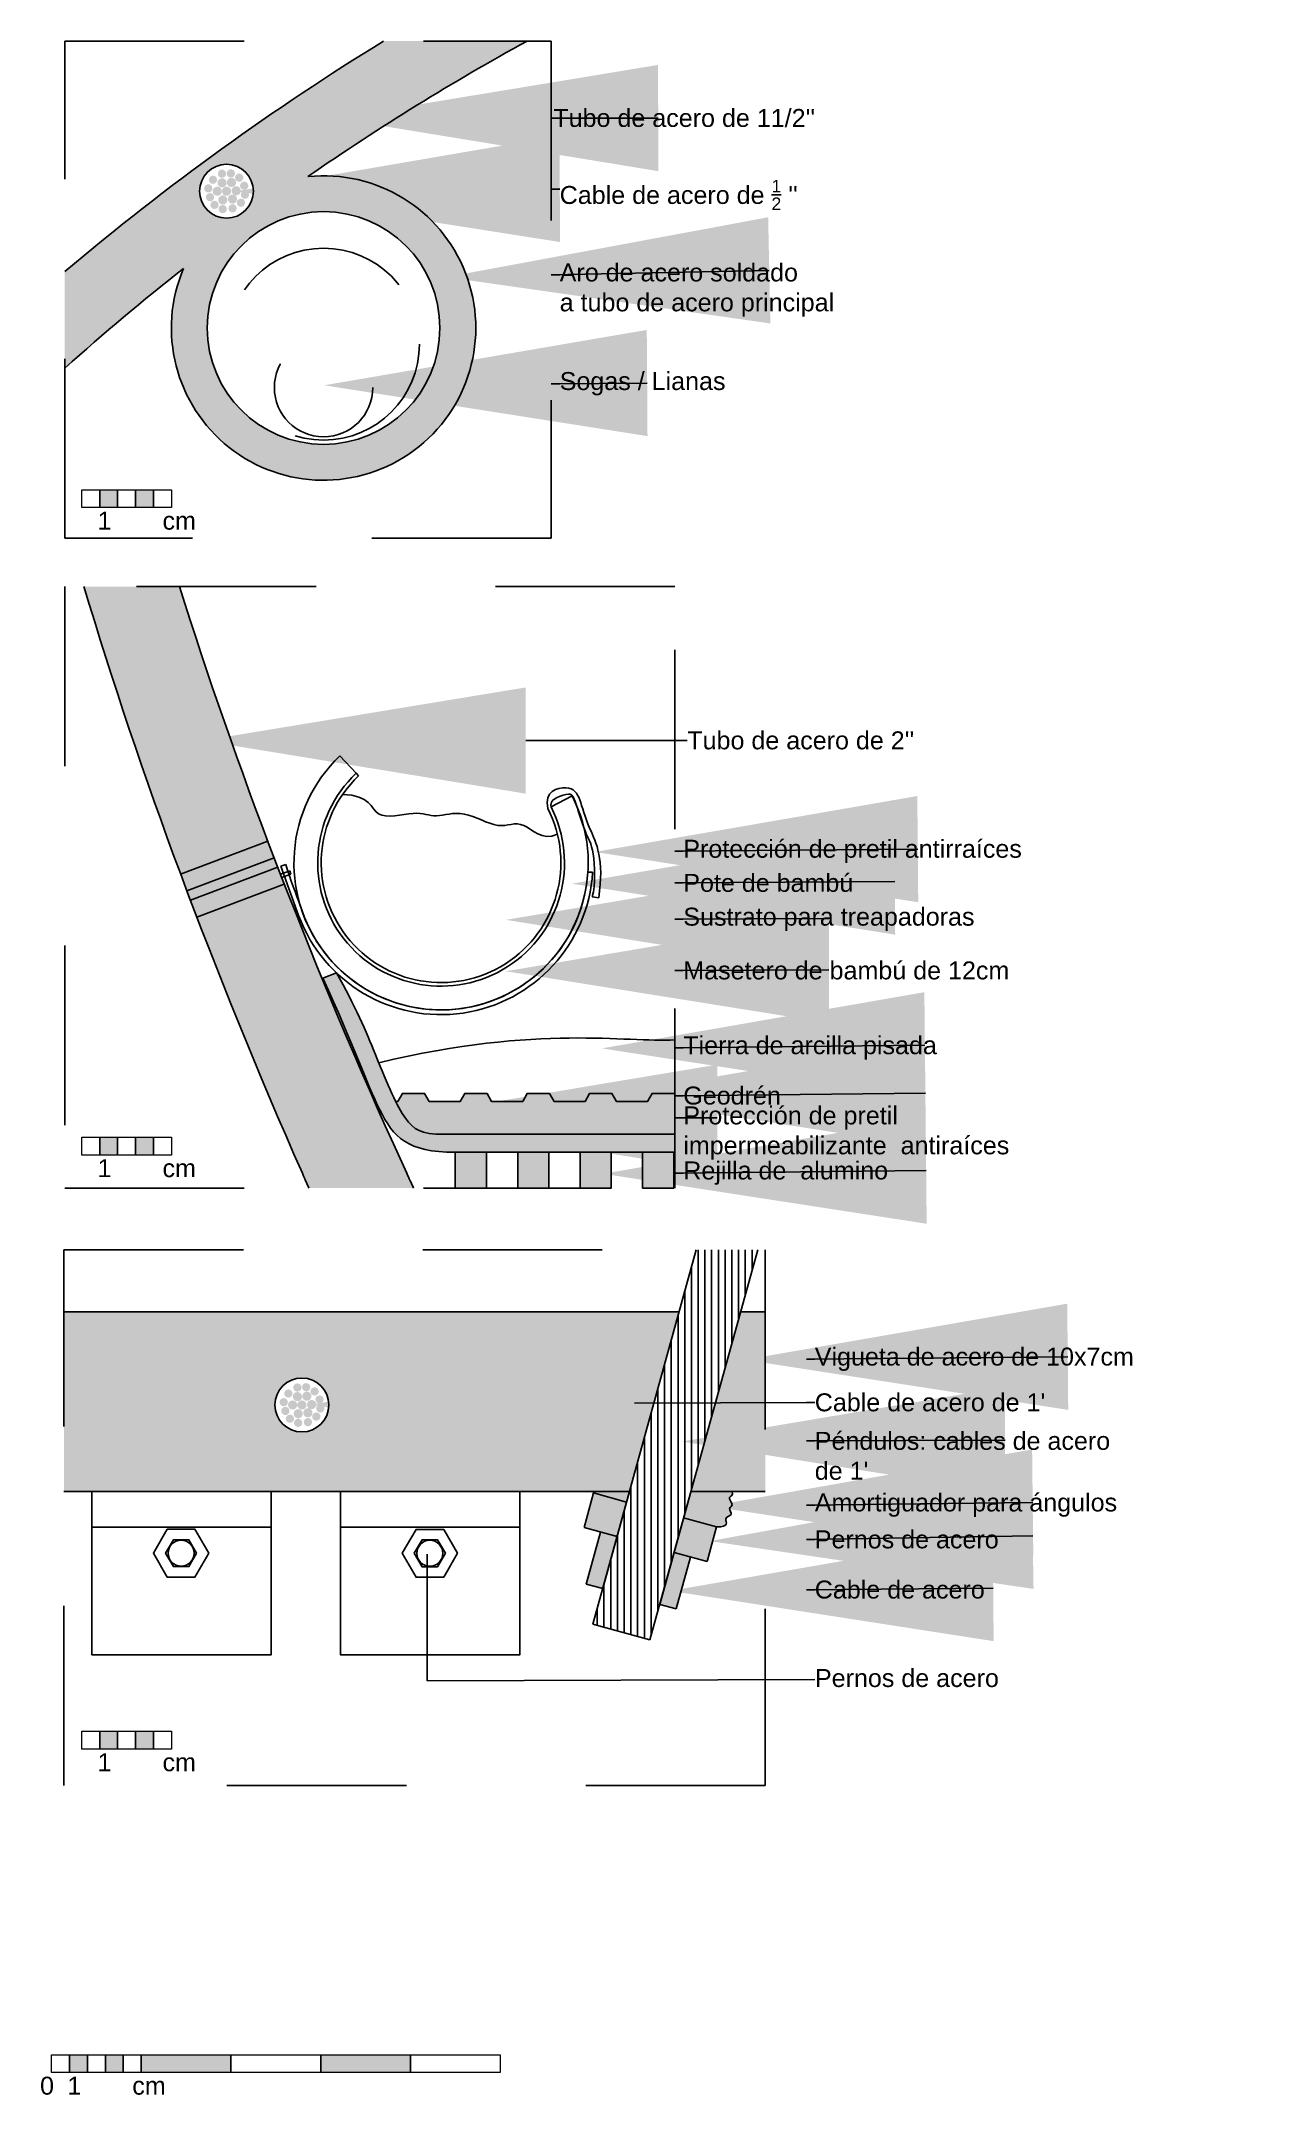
# Model space of a CAD drawing. Header units: metres. Extents: x 10 to 239, y 2 to 253.
# Drawn here: x 179.123 to 179.802, y 174.734 to 175.878 of the extents above; entities that cross this region are included whole.
import ezdxf
from ezdxf import colors
from ezdxf.entities.mleader import LeaderData, LeaderLine
from ezdxf.math import Vec2, Vec3

# ---------------------------------------------------------------- set-up
doc = ezdxf.new("R2010")
doc.units = ezdxf.units.M
doc.header["$MEASUREMENT"] = 0
doc.linetypes.add('ACAD_ISO02W100', pattern=[15, 12, -3])
doc.linetypes.add('ACAD_ISO03W100', pattern=[30, 12, -18])
for name, color, linetype in [('-nombres', 253, 'Continuous'), ('1', 7, 'Continuous'), ('1CERCA', 252, 'Continuous'), ('1gris', 254, 'Continuous'), ('1punt detalle', 7, 'Continuous')]:
    doc.layers.add(name, color=color, linetype=linetype)
doc.styles.get("Standard").update_dxf_attribs({"font": 'arial.ttf'})

msp = doc.modelspace()

# ---------------------------------------------------------------- texts
at = {"layer": '-nombres', "insert": (179.55471, 174.97116), "char_height": 0.01, "attachment_point": 1}
msp.add_mtext_dynamic_manual_height_columns('Pernos de acero', width=15.6003209, gutter_width=163.49003, heights=[0], dxfattribs=at)
at = {"layer": '1', "char_height": 0.01, "attachment_point": 1}
for s, insert in [('0', (179.12289, 174.74405)), ('1', (179.13807, 174.74405)), ('cm', (179.17427, 174.74405))]:
    msp.add_mtext_dynamic_manual_height_columns(s, width=15.6003209, gutter_width=163.49003, heights=[0], dxfattribs=dict(at, insert=insert))
at = {"layer": '1CERCA', "color": 251, "true_color": 0x636466, "char_height": 0.01, "attachment_point": 1}
for s, insert in [('1', (179.15491, 175.61593)), ('cm', (179.19111, 175.61593)), ('1', (179.15491, 175.25522)), ('cm', (179.19111, 175.25522)), ('1', (179.15491, 174.92425)), ('cm', (179.19111, 174.92425))]:
    msp.add_mtext_dynamic_manual_height_columns(s, width=15.6003209, gutter_width=163.49003, heights=[0], dxfattribs=dict(at, insert=insert))

# ---------------------------------------------------------------- hatches: boundary and pattern name
at = {"layer": '1', "true_color": 0xc7c8ca}
h = msp.add_hatch(color=9, dxfattribs=at)
h.dxf.hatch_style = 1
edge = h.paths.add_edge_path()
edge.add_spline(control_points=[(179.27218, 175.80266), (179.31229, 175.83041), (179.35314, 175.85557), (179.39425, 175.87814)], knot_values=[1.2610795, 1.2610795, 1.2610795, 1.2610795, 1.3196369, 1.3196369, 1.3196369, 1.3196369], degree=3, periodic=0)
edge.add_line((179.39425, 175.87814), (179.3143, 175.87814))
edge.add_spline(control_points=[(179.3143, 175.87814), (179.25357, 175.84089), (179.19387, 175.79807), (179.13664, 175.74968)], knot_values=[0.6264764, 0.6264764, 0.6264764, 0.6264764, 0.7110456, 0.7110456, 0.7110456, 0.7110456], degree=3, periodic=0)
edge.add_line((179.13664, 175.74968), (179.13664, 175.69597))
edge.add_spline(control_points=[(179.13664, 175.69597), (179.15831, 175.71532), (179.1804, 175.73381), (179.20281, 175.75145)], knot_values=[1.3537932, 1.3537932, 1.3537932, 1.3537932, 1.3873554, 1.3873554, 1.3873554, 1.3873554], degree=3, periodic=0)
edge.add_arc((179.28088, 175.71829), 0.08482, 156.984, 455.89057)
h.paths.add_polyline_path([(179.24179, 175.7945, -1), (179.21179, 175.7945, -1)], flags=16)
h.paths.add_polyline_path([(179.23616, 175.80205, -0.9586359), (179.23174, 175.80074, -0.1400336), (179.23213, 175.79939, -0.2841167), (179.23093, 175.79697, -0.5740248), (179.23475, 175.79474, -0.5027716), (179.23145, 175.79229, -0.2626018), (179.23268, 175.7901, -0.1113263), (179.23272, 175.78897, -0.8139005), (179.23714, 175.78805, -1), (179.23253, 175.78805, -0.1126634), (179.23247, 175.78908, -0.3197218), (179.23013, 175.78724, -0.415474), (179.23245, 175.78494, -1), (179.22784, 175.78494, -0.4528981), (179.23013, 175.78753, -0.4252456), (179.22726, 175.78986, -0.4743042), (179.22469, 175.78684, -0.4117613), (179.22697, 175.78453, -1), (179.22236, 175.78453, -0.4497743), (179.22469, 175.78708, -0.4117613), (179.22215, 175.78964, -0.5710772), (179.22578, 175.79215, -0.3027806), (179.22418, 175.7945, -1), (179.21906, 175.79449, -0.6439332), (179.22303, 175.79694, -0.2683581), (179.22174, 175.79916, -0.4374686), (179.22428, 175.80194, -0.4166317), (179.22196, 175.80424, -1.0671248), (179.22688, 175.80432, -1.0157387), (179.23149, 175.8044, -0.4109168), (179.22937, 175.80194, -0.2917389), (179.23189, 175.80083, -0.1400336), (179.23155, 175.80205, -1)], flags=0)
h.paths.add_polyline_path([(179.23893, 175.79755, -1), (179.23432, 175.79755, -1)], flags=0)
h.paths.add_polyline_path([(179.23937, 175.79256, -1), (179.23476, 175.79256, -1)], flags=0)
h.paths.add_polyline_path([(179.22155, 175.80088, -1), (179.21694, 175.80088, -1)], flags=0)
h.paths.add_polyline_path([(179.21895, 175.79607, -1), (179.21434, 175.79607, -1)], flags=0)
h.paths.add_polyline_path([(179.3457, 175.71829, -1), (179.21606, 175.71829, -1)], flags=16)
h.paths.add_polyline_path([(179.2199, 175.79117, -1), (179.21528, 175.79117, -1)], flags=0)
h.paths.add_polyline_path([(179.2224, 175.78686, -1), (179.21778, 175.78686, -1)], flags=0)
h.paths.add_polyline_path([(179.33432, 175.70929, -1), (179.22745, 175.70929, -1)], flags=0)
h.paths.add_polyline_path([(179.30833, 175.68513, -1), (179.25344, 175.68513, -1)], flags=0)
h = msp.add_hatch(color=9, dxfattribs=at)
h.dxf.hatch_style = 1
h.paths.add_polyline_path([(179.22196, 175.80424, 1), (179.22657, 175.80424, 1)])
h.paths.add_polyline_path([(179.21694, 175.80088, 1), (179.22155, 175.80088, 1)])
h.paths.add_polyline_path([(179.21434, 175.79607, 1), (179.21895, 175.79607, 1)])
h.paths.add_polyline_path([(179.2199, 175.79117, 1), (179.21528, 175.79117, 1)])
h.paths.add_polyline_path([(179.21906, 175.79449, 1), (179.22418, 175.79449, 1)])
h.paths.add_polyline_path([(179.21778, 175.78686, 1), (179.2224, 175.78686, 1)])
h.paths.add_polyline_path([(179.22697, 175.78453, 1), (179.22236, 175.78453, 1)])
h.paths.add_polyline_path([(179.22215, 175.78964, 1), (179.22727, 175.78964, 1)])
h.paths.add_polyline_path([(179.22784, 175.78494, 1), (179.23245, 175.78494, 1)])
h.paths.add_polyline_path([(179.23145, 175.79229, -0.0628146), (179.23086, 175.79255, 0.5027716), (179.22756, 175.7901, 1), (179.23268, 175.7901, 0.2626018)])
h.paths.add_polyline_path([(179.22423, 175.7945, 1), (179.22935, 175.7945, 1)])
h.paths.add_polyline_path([(179.22174, 175.79916, 1), (179.22687, 175.79916, 1)])
h.paths.add_polyline_path([(179.23213, 175.79939, 1), (179.227, 175.79939, 1)])
h.paths.add_polyline_path([(179.23149, 175.8044, 1), (179.22688, 175.8044, 1)])
h.paths.add_polyline_path([(179.23155, 175.80205, 1), (179.23616, 175.80205, 1)])
h.paths.add_polyline_path([(179.22962, 175.79474, 0.2626018), (179.23086, 175.79255, -0.0628146), (179.23145, 175.79229, 0.5027716), (179.23475, 175.79474, 1)])
h.paths.add_polyline_path([(179.23432, 175.79755, 1), (179.23893, 175.79755, 1)])
h.paths.add_polyline_path([(179.23476, 175.79256, 1), (179.23937, 175.79256, 1)])
h.paths.add_polyline_path([(179.23253, 175.78805, 1), (179.23714, 175.78805, 1)])
h = msp.add_hatch(color=9, dxfattribs=at)
h.dxf.hatch_style = 1
edge = h.paths.add_edge_path()
edge.add_spline(control_points=[(179.31978, 175.26381), (179.27136, 175.3713), (179.2319, 175.47475), (179.20057, 175.57421)], knot_values=[1.9301346, 1.9301346, 1.9301346, 1.9301346, 2, 2, 2, 2], degree=3, periodic=0)
edge.add_line((179.20057, 175.57421), (179.14733, 175.57421))
edge.add_spline(control_points=[(179.14733, 175.57421), (179.17884, 175.46944), (179.21911, 175.3605), (179.26904, 175.24737)], knot_values=[0, 0, 0, 0, 0.0726196, 0.0726196, 0.0726196, 0.0726196], degree=3, periodic=0)
edge.add_spline(control_points=[(179.26904, 175.24737), (179.27026, 175.24461), (179.27148, 175.24184), (179.27271, 175.23908)], knot_values=[-0.0017735, -0.0017735, -0.0017735, -0.0017735, 0, 0, 0, 0], degree=3, periodic=0)
edge.add_line((179.27271, 175.23908), (179.33105, 175.23908))
edge.add_spline(control_points=[(179.33105, 175.23908), (179.32977, 175.24184), (179.3285, 175.24461), (179.32724, 175.24737)], knot_values=[2.0035547, 2.0035547, 2.0035547, 2.0035547, 2.0053435, 2.0053435, 2.0053435, 2.0053435], degree=3, periodic=0)
edge.add_spline(control_points=[(179.32724, 175.24737), (179.32473, 175.25286), (179.32224, 175.25834), (179.31978, 175.26381)], knot_values=[2, 2, 2, 2, 2.0035547, 2.0035547, 2.0035547, 2.0035547], degree=3, periodic=0)
at = {"layer": '1', "lineweight": 0, "ltscale": 0.002}
h = msp.add_hatch(color=8, dxfattribs=at)
h.dxf.hatch_style = 1
edge = h.paths.add_edge_path()
edge.add_spline(control_points=[(179.31163, 175.30899), (179.31099, 175.31055), (179.31032, 175.31217), (179.30473, 175.3258), (179.29853, 175.34076), (179.28801, 175.35907)], knot_values=[1.4045631, 1.4045631, 1.4045631, 1.4045631, 1.47418, 1.47418, 1.9729568, 1.9729568, 1.9729568, 1.9729568], degree=3, periodic=0)
edge.add_line((179.28801, 175.35907), (179.28051, 175.35602))
edge.add_spline(control_points=[(179.28051, 175.35602), (179.29754, 175.31902), (179.31223, 175.27561), (179.32751, 175.25908), (179.35425, 175.25908)], knot_values=[0, 0, 0, 0, 0.976627, 1.976627, 1.976627, 1.976627, 1.976627], degree=3, periodic=0)
edge.add_line((179.35425, 175.25908), (179.37164, 175.25908))
edge.add_line((179.37164, 175.25908), (179.47666, 175.25908))
edge.add_line((179.47666, 175.25908), (179.47666, 175.26918))
edge.add_line((179.47666, 175.26918), (179.34778, 175.26908))
edge.add_spline(control_points=[(179.34778, 175.26908), (179.33487, 175.26908), (179.33132, 175.27151), (179.3247, 175.28047), (179.32293, 175.28355), (179.32105, 175.28737)], knot_values=[0, 0, 0, 0, 0.73709, 0.73709, 1.0082366, 1.0082366, 1.0082366, 1.0082366], degree=3, periodic=0)
edge.add_spline(control_points=[(179.32105, 175.28737), (179.31829, 175.29296), (179.31529, 175.3001), (179.31163, 175.30899)], knot_values=[1.0082366, 1.0082366, 1.0082366, 1.0082366, 1.4045631, 1.4045631, 1.4045631, 1.4045631], degree=3, periodic=0)
at = {"layer": '1', "lineweight": 0, "ltscale": 0.002, "true_color": 0x636466}
h = msp.add_hatch(color=251, dxfattribs=at)
h.dxf.hatch_style = 1
edge = h.paths.add_edge_path()
edge.add_line((179.47666, 175.29128), (179.47635, 175.29182))
edge.add_line((179.47635, 175.29182), (179.46396, 175.29182))
edge.add_line((179.46396, 175.29182), (179.46141, 175.28737))
edge.add_line((179.46141, 175.28737), (179.4441, 175.28737))
edge.add_line((179.4441, 175.28737), (179.44155, 175.29182))
edge.add_line((179.44155, 175.29182), (179.42916, 175.29182))
edge.add_line((179.42916, 175.29182), (179.42662, 175.28737))
edge.add_line((179.42662, 175.28737), (179.4093, 175.28737))
edge.add_line((179.4093, 175.28737), (179.40676, 175.29182))
edge.add_line((179.40676, 175.29182), (179.39437, 175.29182))
edge.add_line((179.39437, 175.29182), (179.39183, 175.28737))
edge.add_line((179.39183, 175.28737), (179.37451, 175.28737))
edge.add_line((179.37451, 175.28737), (179.37197, 175.29182))
edge.add_line((179.37197, 175.29182), (179.35957, 175.29182))
edge.add_line((179.35957, 175.29182), (179.35703, 175.28737))
edge.add_line((179.35703, 175.28737), (179.33971, 175.28737))
edge.add_line((179.33971, 175.28737), (179.33717, 175.29182))
edge.add_line((179.33717, 175.29182), (179.32478, 175.29182))
edge.add_line((179.32478, 175.29182), (179.32224, 175.28737))
edge.add_line((179.32224, 175.28737), (179.32105, 175.28737))
edge.add_spline(control_points=[(179.32105, 175.28737), (179.32293, 175.28355), (179.3247, 175.28047), (179.33132, 175.27151), (179.33487, 175.26908), (179.34778, 175.26908)], knot_values=[0, 0, 0, 0, 0.2711467, 0.2711467, 1.0082366, 1.0082366, 1.0082366, 1.0082366], degree=3, periodic=0)
edge.add_line((179.34778, 175.26908), (179.47666, 175.26918))
edge.add_line((179.47666, 175.26918), (179.47666, 175.29128))
at = {"layer": '1', "true_color": 0xc7c8ca}
h = msp.add_hatch(color=9, dxfattribs=at)
h.dxf.hatch_style = 1
h.paths.add_polyline_path([(179.37164, 175.25908), (179.35425, 175.25908), (179.35425, 175.23908), (179.37164, 175.23908)])
h.paths.add_polyline_path([(179.40644, 175.25908), (179.38904, 175.25908), (179.38904, 175.23908), (179.40644, 175.23908)])
h.paths.add_polyline_path([(179.44123, 175.25908), (179.42383, 175.25908), (179.42383, 175.23908), (179.44123, 175.23908)])
h.paths.add_polyline_path([(179.47602, 175.25908), (179.45863, 175.25908), (179.45863, 175.23908), (179.47602, 175.23908)])
at = {"layer": '1'}
h = msp.add_hatch(dxfattribs=at)
h.set_pattern_fill('ANSI31', color=256, scale=0.03, angle=45)
h.set_pattern_definition([(90, (-44206.117857, -8912.9923257), (-0.00375, 0), [])])
h.paths.add_polyline_path([(179.43094, 174.99617), (179.46275, 174.98738), (179.52279, 175.20469), (179.48855, 175.20469)])
at = {"layer": '1', "true_color": 0xc7c8ca}
h = msp.add_hatch(color=9, dxfattribs=at)
h.dxf.hatch_style = 1
h.paths.add_polyline_path([(179.13621, 175.17013), (179.13621, 175.07013), (179.45137, 175.07013), (179.479, 175.17013)])
h.paths.add_polyline_path([(179.2838, 175.11828, -1), (179.2538, 175.11828, -1)], flags=16)
h.paths.add_polyline_path([(179.27677, 175.11634, -1), (179.28138, 175.11634, -1)], flags=0)
h.paths.add_polyline_path([(179.27633, 175.12133, -1), (179.28094, 175.12133, -1)], flags=0)
h.paths.add_polyline_path([(179.27454, 175.11183, -1), (179.27915, 175.11183, -1)], flags=0)
h.paths.add_polyline_path([(179.27375, 175.12452, -0.1400336), (179.27414, 175.12317, -0.2841167), (179.27293, 175.12076, -0.5740248), (179.27676, 175.11852, -0.5027716), (179.27345, 175.11607, -0.2626018), (179.27469, 175.11388, -1.0586562), (179.26927, 175.11364, -0.4743042), (179.26669, 175.11062, -0.4117613), (179.26898, 175.10831, -1), (179.26437, 175.10831, -0.4497743), (179.2667, 175.11086, -0.4117613), (179.26416, 175.11342, -0.5710772), (179.26779, 175.11593, -0.3027806), (179.26619, 175.11828, -1), (179.26107, 175.11827, -0.6439332), (179.26504, 175.12072, -0.2683581), (179.26375, 175.12294, -0.4374686), (179.26629, 175.12572, -0.4166317), (179.26397, 175.12802, -1.0671248), (179.26889, 175.1281, -1.0157387), (179.2735, 175.12818, -0.4109168), (179.27138, 175.12572, -0.2917389), (179.2739, 175.12462, -0.1400336), (179.27355, 175.12583, -1), (179.27817, 175.12583, -0.9586359)], flags=0)
h.paths.add_polyline_path([(179.27446, 175.10872, -1), (179.26985, 175.10872, -1)], flags=0)
h.paths.add_polyline_path([(179.25979, 175.11064, -1), (179.2644, 175.11064, -1)], flags=0)
h.paths.add_polyline_path([(179.25895, 175.12466, -1), (179.26356, 175.12466, -1)], flags=0)
h.paths.add_polyline_path([(179.25729, 175.11495, -1), (179.2619, 175.11495, -1)], flags=0)
h.paths.add_polyline_path([(179.25635, 175.11985, -1), (179.26096, 175.11985, -1)], flags=0)
h.paths.add_polyline_path([(179.52704, 175.17013), (179.51324, 175.17013), (179.48561, 175.07013), (179.52704, 175.07013)])
h = msp.add_hatch(color=9, dxfattribs=at)
h.dxf.hatch_style = 1
h.paths.add_polyline_path([(179.26858, 175.12802, 1), (179.26397, 175.12802, 1)])
h.paths.add_polyline_path([(179.26888, 175.12294, 1), (179.26375, 175.12294, 1)])
h.paths.add_polyline_path([(179.26356, 175.12466, 1), (179.25895, 175.12466, 1)])
h.paths.add_polyline_path([(179.26096, 175.11985, 1), (179.25635, 175.11985, 1)])
h.paths.add_polyline_path([(179.26107, 175.11827, 1), (179.26619, 175.11827, 1)])
h.paths.add_polyline_path([(179.25729, 175.11495, 1), (179.2619, 175.11495, 1)])
h.paths.add_polyline_path([(179.2644, 175.11064, 1), (179.25979, 175.11064, 1)])
h.paths.add_polyline_path([(179.26928, 175.11342, 1), (179.26416, 175.11342, 1)])
h.paths.add_polyline_path([(179.26437, 175.10831, 1), (179.26898, 175.10831, 1)])
h.paths.add_polyline_path([(179.26985, 175.10872, 1), (179.27446, 175.10872, 1)])
h.paths.add_polyline_path([(179.27454, 175.11183, 1), (179.27915, 175.11183, 1)])
h.paths.add_polyline_path([(179.27345, 175.11607, -0.0628146), (179.27287, 175.11633, 0.5027716), (179.26957, 175.11388, 1), (179.27469, 175.11388, 0.2626018)])
h.paths.add_polyline_path([(179.27136, 175.11828, 1), (179.26624, 175.11828, 1)])
h.paths.add_polyline_path([(179.27163, 175.11852, 0.2626018), (179.27287, 175.11633, -0.0628146), (179.27345, 175.11607, 0.5027716), (179.27676, 175.11852, 1)])
h.paths.add_polyline_path([(179.27677, 175.11634, 1), (179.28138, 175.11634, 1)])
h.paths.add_polyline_path([(179.27633, 175.12133, 1), (179.28094, 175.12133, 1)])
h.paths.add_polyline_path([(179.27817, 175.12583, 1), (179.27355, 175.12583, 1)])
h.paths.add_polyline_path([(179.26901, 175.12317, 1), (179.27414, 175.12317, 1)])
h.paths.add_polyline_path([(179.26889, 175.12818, 1), (179.2735, 175.12818, 1)])
h = msp.add_hatch(color=9, dxfattribs=at)
h.dxf.hatch_style = 1
h.paths.add_polyline_path([(179.49991, 175.05033), (179.48154, 175.05541), (179.47622, 175.03613), (179.49459, 175.03105)])
h.paths.add_polyline_path([(179.46823, 175.00721), (179.47741, 175.00468), (179.4854, 175.03359), (179.47622, 175.03613)])
h.paths.add_polyline_path([(179.42723, 175.01854), (179.43642, 175.016), (179.44441, 175.04492), (179.43522, 175.04746)])
h.paths.add_polyline_path([(179.44441, 175.04492), (179.44973, 175.0642), (179.43136, 175.06927), (179.42604, 175.04999)])
h = msp.add_hatch(color=9, dxfattribs=at)
h.dxf.hatch_style = 1
edge = h.paths.add_edge_path()
edge.add_spline(control_points=[(179.49991, 175.05033), (179.50732, 175.05038), (179.50268, 175.05577), (179.50989, 175.05669), (179.50556, 175.06129), (179.51039, 175.06213), (179.50498, 175.0674), (179.50944, 175.06752), (179.50856, 175.07013)], knot_values=[0, 0, 0, 0, 1, 2, 3, 4, 5, 5.8322059, 5.8322059, 5.8322059, 5.8322059], degree=3, periodic=0)
edge.add_line((179.50856, 175.07013), (179.48561, 175.07013))
edge.add_line((179.48561, 175.07013), (179.48154, 175.05541))
edge.add_line((179.48154, 175.05541), (179.49991, 175.05033))
h.paths.add_polyline_path([(179.44973, 175.0642), (179.45137, 175.07013), (179.43139, 175.07013), (179.43136, 175.06927)])
at = {"layer": '1', "lineweight": 0, "ltscale": 0.002}
h = msp.add_hatch(color=256, dxfattribs=at)
h.dxf.hatch_style = 1
h.paths.add_polyline_path([(179.14927, 174.75632), (179.13927, 174.75632), (179.13927, 174.74632), (179.14927, 174.74632)])
h.paths.add_polyline_path([(179.16927, 174.75632), (179.15927, 174.75632), (179.15927, 174.74632), (179.16927, 174.74632)])
h = msp.add_hatch(color=256, dxfattribs=at)
h.dxf.hatch_style = 1
h.paths.add_polyline_path([(179.22927, 174.75632), (179.17927, 174.75632), (179.17927, 174.74632), (179.22927, 174.74632)])
h.paths.add_polyline_path([(179.32927, 174.75632), (179.27927, 174.75632), (179.27927, 174.74632), (179.32927, 174.74632)])
at = {"layer": '1CERCA', "lineweight": 0, "ltscale": 0.002, "true_color": 0x636466}
h = msp.add_hatch(color=251, dxfattribs=at)
h.dxf.hatch_style = 1
h.paths.add_polyline_path([(179.16611, 175.6282), (179.15611, 175.6282), (179.15611, 175.6182), (179.16611, 175.6182)])
h.paths.add_polyline_path([(179.18611, 175.6282), (179.17611, 175.6282), (179.17611, 175.6182), (179.18611, 175.6182)])
h = msp.add_hatch(color=251, dxfattribs=at)
h.dxf.hatch_style = 1
h.paths.add_polyline_path([(179.16611, 175.26749), (179.15611, 175.26749), (179.15611, 175.25749), (179.16611, 175.25749)])
h.paths.add_polyline_path([(179.18611, 175.26749), (179.17611, 175.26749), (179.17611, 175.25749), (179.18611, 175.25749)])
h = msp.add_hatch(color=251, dxfattribs=at)
h.dxf.hatch_style = 1
h.paths.add_polyline_path([(179.16611, 174.93652), (179.15611, 174.93652), (179.15611, 174.92652), (179.16611, 174.92652)])
h.paths.add_polyline_path([(179.18611, 174.93652), (179.17611, 174.93652), (179.17611, 174.92652), (179.18611, 174.92652)])

# ---------------------------------------------------------------- linework, layer by layer
at = {"layer": '-nombres'}
msp.add_lwpolyline([(179.33866, 175.03523), (179.33866, 174.96465), (179.55461, 174.9653)], dxfattribs=at)
for p, q in [((179.29905, 175.47028), (179.28995, 175.47987)), ((179.40762, 175.45156), (179.41941, 175.45756))]:
    msp.add_line(p, q)
for points in [[(179.21688, 175.03573), (179.20918, 175.04906), (179.19378, 175.04906), (179.18609, 175.03573), (179.19378, 175.02239), (179.20918, 175.02239)], [(179.3555, 175.03565), (179.3478, 175.04898), (179.3324, 175.04898), (179.3247, 175.03565), (179.3324, 175.02231), (179.3478, 175.02231)], [(179.21014, 175.03573), (179.20581, 175.04323), (179.19715, 175.04323), (179.19283, 175.03573), (179.19715, 175.02823), (179.20581, 175.02823)], [(179.34876, 175.03565), (179.34443, 175.04314), (179.33577, 175.04314), (179.33144, 175.03565), (179.33577, 175.02815), (179.34443, 175.02815)]]:
    msp.add_lwpolyline(points, close=True)
at = {"layer": '1'}
for p, q in [((179.29905, 175.47028), (179.30042, 175.46883)), ((179.25681, 175.4141), (179.26206, 175.41587)), ((179.25707, 175.41848), (179.2598, 175.41946)), ((179.25707, 175.41848), (179.26696, 175.39105)), ((179.25754, 175.41224), (179.2627, 175.41397)), ((179.26206, 175.41587), (179.2627, 175.41397)), ((179.42816, 175.41515), (179.43081, 175.41508)), ((179.43064, 175.40133), (179.4342, 175.40077)), ((179.28801, 175.35907), (179.28051, 175.35602)), ((179.47666, 175.26918), (179.34778, 175.26908)), ((179.35711, 175.25908), (179.47666, 175.25908)), ((179.43094, 174.99617), (179.48855, 175.20469)), ((179.46275, 174.98738), (179.52279, 175.20469)), ((179.479, 175.17013), (179.13621, 175.17013)), ((179.52704, 175.17013), (179.51324, 175.17013)), ((179.13621, 175.07013), (179.45137, 175.07013)), ((179.45137, 175.07013), (179.13621, 175.07013)), ((179.30237, 175.07013), (179.45137, 175.07013)), ((179.45137, 175.07013), (179.30237, 175.07013)), ((179.42604, 175.04999), (179.43136, 175.06927)), ((179.43136, 175.06927), (179.43139, 175.07013)), ((179.43136, 175.06927), (179.44973, 175.0642)), ((179.45135, 175.07004), (179.43642, 175.016)), ((179.48534, 175.06914), (179.46823, 175.00721)), ((179.52704, 175.07013), (179.48561, 175.07013)), ((179.52704, 175.07013), (179.49498, 175.07013)), ((179.25167, 175.05013), (179.15167, 175.05013)), ((179.39029, 175.05013), (179.29029, 175.05013)), ((179.42604, 175.04999), (179.44441, 175.04492)), ((179.42604, 175.04999), (179.44441, 175.04492)), ((179.43522, 175.04746), (179.42723, 175.01854)), ((179.48154, 175.05541), (179.49991, 175.05033)), ((179.49459, 175.03105), (179.49991, 175.05033)), ((179.47622, 175.03613), (179.49459, 175.03105)), ((179.49459, 175.03105), (179.47622, 175.03613)), ((179.4854, 175.03359), (179.47741, 175.00468)), ((179.42723, 175.01854), (179.43642, 175.016)), ((179.46823, 175.00721), (179.47741, 175.00468)), ((179.46275, 174.98738), (179.43094, 174.99617))]:
    msp.add_line(p, q, dxfattribs=at)
msp.add_lwpolyline([(179.47666, 175.29128), (179.47635, 175.29182), (179.46396, 175.29182), (179.46141, 175.28737), (179.4441, 175.28737), (179.44155, 175.29182), (179.42916, 175.29182), (179.42662, 175.28737), (179.4093, 175.28737), (179.40676, 175.29182), (179.39437, 175.29182), (179.39183, 175.28737), (179.37451, 175.28737), (179.37197, 175.29182), (179.35957, 175.29182), (179.35703, 175.28737), (179.33971, 175.28737), (179.33717, 175.29182), (179.32478, 175.29182), (179.32224, 175.28737), (179.32105, 175.28737)], dxfattribs=at)
for points in [[(179.35425, 175.23908), (179.37164, 175.23908), (179.37164, 175.25908), (179.35425, 175.25908)], [(179.38904, 175.23908), (179.40644, 175.23908), (179.40644, 175.25908), (179.38904, 175.25908)], [(179.42383, 175.23908), (179.44123, 175.23908), (179.44123, 175.25908), (179.42383, 175.25908)], [(179.45863, 175.23908), (179.47602, 175.23908), (179.47602, 175.25908), (179.45863, 175.25908)], [(179.15167, 175.07013), (179.25167, 175.07013), (179.25167, 174.9791), (179.15167, 174.9791)], [(179.29029, 175.07013), (179.39029, 175.07013), (179.39029, 174.9791), (179.29029, 174.9791)]]:
    msp.add_lwpolyline(points, close=True, dxfattribs=at)
at = {"layer": '1', "lineweight": 0, "ltscale": 0.002}
for points in [[(179.12927, 174.75632), (179.13927, 174.75632), (179.13927, 174.74632), (179.12927, 174.74632)], [(179.13927, 174.75632), (179.14927, 174.75632), (179.14927, 174.74632), (179.13927, 174.74632)], [(179.14927, 174.75632), (179.15927, 174.75632), (179.15927, 174.74632), (179.14927, 174.74632)], [(179.15927, 174.75632), (179.16927, 174.75632), (179.16927, 174.74632), (179.15927, 174.74632)], [(179.16927, 174.75632), (179.17927, 174.75632), (179.17927, 174.74632), (179.16927, 174.74632)], [(179.17927, 174.75632), (179.22927, 174.75632), (179.22927, 174.74632), (179.17927, 174.74632)], [(179.22927, 174.75632), (179.27927, 174.75632), (179.27927, 174.74632), (179.22927, 174.74632)], [(179.27927, 174.75632), (179.32927, 174.75632), (179.32927, 174.74632), (179.27927, 174.74632)], [(179.32927, 174.75632), (179.37927, 174.75632), (179.37927, 174.74632), (179.32927, 174.74632)]]:
    msp.add_lwpolyline(points, close=True, dxfattribs=at)
at = {"layer": '1'}
for centre, radius in [((179.22679, 175.7945), 0.015), ((179.28088, 175.71829), 0.06482), ((179.2688, 175.11828), 0.015), ((179.20148, 175.03573), 0.00725), ((179.3401, 175.03565), 0.00725)]:
    msp.add_circle(centre, radius, dxfattribs=at)
for centre, radius, start, end in [((179.28088, 175.71829), 0.08482, 156.984, 95.89057), ((179.34635, 175.42037), 0.08198, 133.46333, 26.9767), ((179.34635, 175.42037), 0.06876, 133.46333, 26.9767), ((179.34635, 175.42037), 0.06676, 133.46333, 26.9767), ((179.34635, 175.42037), 0.08463, 200.27159, 356.4155), ((179.34635, 175.42037), 0.08198, 197.19927, 356.34721)]:
    msp.add_arc(centre, radius, start, end, dxfattribs=at)
for points in [[(179.13664, 175.74968), (179.19387, 175.79807), (179.25357, 175.84089), (179.3143, 175.87814)], [(179.39425, 175.87814), (179.35314, 175.85557), (179.31229, 175.83041), (179.27218, 175.80266)], [(179.20281, 175.75145), (179.1804, 175.73381), (179.15831, 175.71532), (179.13664, 175.69597)], [(179.40584, 175.45065), (179.40357, 175.46024), (179.41898, 175.46436), (179.42375, 175.45684), (179.42766, 175.44091), (179.43759, 175.42239), (179.43419, 175.40076)], [(179.40762, 175.45156), (179.4071, 175.45422), (179.4107, 175.45717), (179.41815, 175.45895), (179.42047, 175.45807), (179.42684, 175.43525), (179.43179, 175.42965), (179.43243, 175.40829), (179.43064, 175.40133)], [(179.31163, 175.30899), (179.40208, 175.3304), (179.44907, 175.31996), (179.47666, 175.32174)]]:
    msp.add_open_spline(points, degree=3, dxfattribs=at)
for points, knots in [([(179.27271, 175.23908), (179.27148, 175.24184), (179.27026, 175.24461), (179.26904, 175.24737), (179.21911, 175.3605), (179.17884, 175.46944), (179.14733, 175.57421)], [-0.001773532, -0.001773532, -0.001773532, -0.001773532, 0, 0, 0, 0.07261959, 0.07261959, 0.07261959, 0.07261959]), ([(179.20057, 175.57421), (179.2319, 175.47475), (179.27136, 175.3713), (179.31978, 175.26381), (179.32224, 175.25834), (179.32473, 175.25286), (179.32724, 175.24737), (179.3285, 175.24461), (179.32977, 175.24184), (179.33105, 175.23908)], [1.930134633, 1.930134633, 1.930134633, 1.930134633, 2, 2, 2, 2.003554655, 2.003554655, 2.003554655, 2.005343546, 2.005343546, 2.005343546, 2.005343546]), ([(179.29146, 175.45837), (179.30695, 175.45814), (179.30738, 175.44226), (179.33368, 175.45018), (179.34268, 175.44451), (179.35846, 175.45078), (179.37932, 175.43753), (179.39138, 175.44616), (179.4025, 175.43225), (179.41117, 175.43632)], [0.0474434, 0.0474434, 0.0474434, 0.0474434, 1, 2, 3, 4, 5, 6, 6.9363697, 6.9363697, 6.9363697, 6.9363697]), ([(179.2598, 175.41946), (179.26256, 175.41087), (179.26531, 175.40309), (179.26803, 175.39613), (179.26805, 175.39609), (179.26806, 175.39605), (179.26808, 175.39601)], [0, 0, 0, 0, 0.86532504, 0.86532504, 0.86532504, 0.87026165, 0.87026165, 0.87026165, 0.87026165]), ([(179.35425, 175.25908), (179.32751, 175.25908), (179.31223, 175.27561), (179.29754, 175.31902), (179.28051, 175.35602)], [0, 0, 0, 0, 1, 1.976627, 1.976627, 1.976627, 1.976627]), ([(179.34778, 175.26908), (179.33487, 175.26908), (179.33132, 175.27151), (179.32164, 175.28461), (179.31689, 175.29616), (179.30473, 175.3258), (179.29853, 175.34076), (179.28801, 175.35907)], [0, 0, 0, 0, 0.73709, 0.73709, 1.47418, 1.47418, 1.9729568, 1.9729568, 1.9729568, 1.9729568]), ([(179.49991, 175.05033), (179.50732, 175.05038), (179.50268, 175.05577), (179.50989, 175.05669), (179.50556, 175.06129), (179.51039, 175.06213), (179.50498, 175.0674), (179.50944, 175.06752), (179.50856, 175.07013)], [0, 0, 0, 0, 1, 2, 3, 4, 5, 5.8322059, 5.8322059, 5.8322059, 5.8322059])]:
    msp.add_open_spline(points, degree=3, knots=knots, dxfattribs=at)
at = {"layer": '1CERCA', "color": 251, "lineweight": 0, "ltscale": 0.002, "true_color": 0x636466}
for points in [[(179.14611, 175.6282), (179.15611, 175.6282), (179.15611, 175.6182), (179.14611, 175.6182)], [(179.15611, 175.6282), (179.16611, 175.6282), (179.16611, 175.6182), (179.15611, 175.6182)], [(179.16611, 175.6282), (179.17611, 175.6282), (179.17611, 175.6182), (179.16611, 175.6182)], [(179.17611, 175.6282), (179.18611, 175.6282), (179.18611, 175.6182), (179.17611, 175.6182)], [(179.18611, 175.6282), (179.19611, 175.6282), (179.19611, 175.6182), (179.18611, 175.6182)], [(179.14611, 175.26749), (179.15611, 175.26749), (179.15611, 175.25749), (179.14611, 175.25749)], [(179.15611, 175.26749), (179.16611, 175.26749), (179.16611, 175.25749), (179.15611, 175.25749)], [(179.16611, 175.26749), (179.17611, 175.26749), (179.17611, 175.25749), (179.16611, 175.25749)], [(179.17611, 175.26749), (179.18611, 175.26749), (179.18611, 175.25749), (179.17611, 175.25749)], [(179.18611, 175.26749), (179.19611, 175.26749), (179.19611, 175.25749), (179.18611, 175.25749)], [(179.14611, 174.93652), (179.15611, 174.93652), (179.15611, 174.92652), (179.14611, 174.92652)], [(179.15611, 174.93652), (179.16611, 174.93652), (179.16611, 174.92652), (179.15611, 174.92652)], [(179.16611, 174.93652), (179.17611, 174.93652), (179.17611, 174.92652), (179.16611, 174.92652)], [(179.17611, 174.93652), (179.18611, 174.93652), (179.18611, 174.92652), (179.17611, 174.92652)], [(179.18611, 174.93652), (179.19611, 174.93652), (179.19611, 174.92652), (179.18611, 174.92652)]]:
    msp.add_lwpolyline(points, close=True, dxfattribs=at)
at = {"layer": '1gris', "color": 7, "linetype": 'ACAD_ISO02W100', "ltscale": 0.001, "true_color": 0xffffff}
for p, q in [((179.24985, 175.43241), (179.20118, 175.41402)), ((179.25339, 175.42306), (179.20472, 175.40466)), ((179.25536, 175.41786), (179.20669, 175.39947)), ((179.2589, 175.40851), (179.21023, 175.39012))]:
    msp.add_line(p, q, dxfattribs=at)
at = {"layer": '1gris', "linetype": 'ACAD_ISO02W100', "ltscale": 0.0005}
for centre, radius in [((179.28088, 175.70929), 0.05344), ((179.28088, 175.68513), 0.02744)]:
    msp.add_circle(centre, radius, dxfattribs=at)
at = {"layer": '1punt detalle', "linetype": 'ACAD_ISO03W100', "ltscale": 0.001}
for points in [[(179.13664, 175.87814), (179.40778, 175.87814), (179.40778, 175.60112), (179.13664, 175.60112)], [(179.47666, 175.57421), (179.13664, 175.57421), (179.13664, 175.23908), (179.47666, 175.23908)], [(179.13621, 175.20469), (179.52704, 175.20469), (179.52704, 174.90638), (179.13621, 174.90638)]]:
    msp.add_lwpolyline(points, close=True, dxfattribs=at)

msp.set_redraw_order([(e.dxf.handle, doc.entitydb.next_handle()) for e in msp.query("TEXT MTEXT ATTDEF DIMENSION ARC_DIMENSION")])  # texts and dimensions are drawn at this point

# ---------------------------------------------------------------- leaders
at = {"layer": '-nombres'}
ml = msp.add_multileader_mtext('Standard', dxfattribs=at)
ml.set_content("Tubo de acero de 11/2''", color=256)
ml.set_leader_properties()
ml.build(insert=Vec2(0, 0))
ml.multileader.update_dxf_attribs({"dogleg_length": 0.36, "arrow_head_size": 0.18})
ctx = ml.context
ctx.base_point, ctx.char_height, ctx.arrow_head_size, ctx.landing_gap_size, ctx.plane_origin = Vec3(179.40892, 175.83523), 0.01, 0.18, 0, Vec3(179.28734, 175.83516)
notes = []
notes.append((ctx, [(0, (1, 1, 0), (179.40778, 175.83523), (1, 0), 0.00114, [(0, [(179.28734, 175.83516)], 0, [])])]))
ctx.mtext.insert, ctx.mtext.flow_direction = Vec3(179.40892, 175.84031), 5
ml = msp.add_multileader_mtext('Standard', dxfattribs=at)
ml.set_content("\\A1;Cable de acero de {\\H0.7x;\\S1/2;} ''", color=256)
ml.set_leader_properties()
ml.build(insert=Vec2(0, 0))
ml.multileader.update_dxf_attribs({"dogleg_length": 0.00114, "arrow_head_size": 0.18})
ctx = ml.context
ctx.base_point, ctx.char_height, ctx.arrow_head_size, ctx.landing_gap_size, ctx.plane_origin = Vec3(179.41246, 175.79572), 0.01, 0.18, 0, Vec3(179.23251, 175.7945)
notes.append((ctx, [(0, (1, 1, 0), (179.40778, 175.79572), (1, 0), 0.00468, [(0, [(179.23251, 175.7945)], 0, [])])]))
ctx.mtext.insert, ctx.mtext.flow_direction = Vec3(179.41246, 175.80081), 5
ml = msp.add_multileader_mtext('Standard', dxfattribs=at)
ml.set_content('Aro de acero soldado \\Pa tubo de acero principal', color=256)
ml.set_leader_properties()
ml.build(insert=Vec2(0, 0))
ml.multileader.update_dxf_attribs({"dogleg_length": 0.00114, "arrow_head_size": 0.18})
ctx = ml.context
ctx.base_point, ctx.char_height, ctx.arrow_head_size, ctx.landing_gap_size, ctx.plane_origin = Vec3(179.41246, 175.74786), 0.01, 0.18, 0, Vec3(179.23251, 175.74664)
notes.append((ctx, [(0, (1, 1, 0), (179.40778, 175.74786), (1, 0), 0.00468, [(0, [(179.34929, 175.74664)], 0, [])])]))
ctx.mtext.insert, ctx.mtext.flow_direction = Vec3(179.41246, 175.75424), 5
ml = msp.add_multileader_mtext('Standard', dxfattribs=at)
ml.set_content('Sogas / Lianas', color=256)
ml.set_leader_properties()
ml.build(insert=Vec2(0, 0))
ml.multileader.update_dxf_attribs({"dogleg_length": 0.00114, "arrow_head_size": 0.18})
ctx = ml.context
ctx.base_point, ctx.char_height, ctx.arrow_head_size, ctx.landing_gap_size, ctx.plane_origin = Vec3(179.41246, 175.68726), 0.01, 0.18, 0, Vec3(179.2812, 175.68638)
notes.append((ctx, [(0, (1, 1, 0), (179.40778, 175.68726), (1, 0), 0.00468, [(0, [(179.2812, 175.68638)], 0, [])])]))
ctx.mtext.insert, ctx.mtext.flow_direction = Vec3(179.41246, 175.69373), 5
ml = msp.add_multileader_mtext('Standard', dxfattribs=at)
ml.set_content("Tubo de acero de 2''", color=256)
ml.set_leader_properties()
ml.build(insert=Vec2(0, 0))
ml.multileader.update_dxf_attribs({"dogleg_length": 0.36, "arrow_head_size": 0.18})
ctx = ml.context
ctx.base_point, ctx.char_height, ctx.arrow_head_size, ctx.landing_gap_size, ctx.plane_origin = Vec3(179.48358, 175.48847), 0.01, 0.18, 0, Vec3(179.362, 175.48841)
notes.append((ctx, [(0, (1, 1, 0), (179.48244, 175.48847), (1, 0), 0.00114, [(0, [(179.21356, 175.48841)], 0, [])])]))
ctx.mtext.insert, ctx.mtext.flow_direction = Vec3(179.48358, 175.49356), 5
ml = msp.add_multileader_mtext('Standard', dxfattribs=at)
ml.set_content('Protección de pretil antirraíces', color=256)
ml.set_leader_properties()
ml.build(insert=Vec2(0, 0))
ml.multileader.update_dxf_attribs({"dogleg_length": 0.00114, "arrow_head_size": 0.18})
ctx = ml.context
ctx.base_point, ctx.char_height, ctx.arrow_head_size, ctx.landing_gap_size, ctx.plane_origin = Vec3(179.48134, 175.42677), 0.01, 0.18, 0, Vec3(179.42299, 175.42638)
notes.append((ctx, [(0, (1, 1, 0), (179.47666, 175.42677), (1, 0), 0.00468, [(0, [(179.43202, 175.42638)], 0, [])])]))
ctx.mtext.insert, ctx.mtext.flow_direction = Vec3(179.48134, 175.43316), 5
ml = msp.add_multileader_mtext('Standard', dxfattribs=at)
ml.set_content('Pote de bambú', color=256)
ml.set_leader_properties()
ml.build(insert=Vec2(0, 0))
ml.multileader.update_dxf_attribs({"dogleg_length": 0.00114, "arrow_head_size": 0.18})
ctx = ml.context
ctx.base_point, ctx.char_height, ctx.arrow_head_size, ctx.landing_gap_size, ctx.plane_origin = Vec3(179.48134, 175.40909), 0.01, 0.18, 0, Vec3(179.42299, 175.4087)
notes.append((ctx, [(0, (1, 1, 0), (179.47666, 175.40909), (1, 0), 0.00468, [(0, [(179.41922, 175.4087)], 0, [])])]))
ctx.mtext.insert, ctx.mtext.flow_direction = Vec3(179.48134, 175.41417), 5
ml = msp.add_multileader_mtext('Standard', dxfattribs=at)
ml.set_content('Sustrato para treapadoras', color=256)
ml.set_leader_properties()
ml.build(insert=Vec2(0, 0))
ml.multileader.update_dxf_attribs({"dogleg_length": 0.00114, "arrow_head_size": 0.18})
ctx = ml.context
ctx.base_point, ctx.char_height, ctx.arrow_head_size, ctx.landing_gap_size, ctx.plane_origin = Vec3(179.48134, 175.38894), 0.01, 0.18, 0, Vec3(179.42299, 175.38856)
notes.append((ctx, [(0, (1, 1, 0), (179.47666, 175.38894), (1, 0), 0.00468, [(0, [(179.38246, 175.38856)], 0, [])])]))
ctx.mtext.insert, ctx.mtext.flow_direction = Vec3(179.48134, 175.39533), 5
ml = msp.add_multileader_mtext('Standard', dxfattribs=at)
ml.set_content('Masetero de bambú de 12cm', color=256)
ml.set_leader_properties()
ml.build(insert=Vec2(0, 0))
ml.multileader.update_dxf_attribs({"dogleg_length": 0.00114, "arrow_head_size": 0.18})
ctx = ml.context
ctx.base_point, ctx.char_height, ctx.arrow_head_size, ctx.landing_gap_size, ctx.plane_origin = Vec3(179.48134, 175.36031), 0.01, 0.18, 0, Vec3(179.42299, 175.35992)
notes.append((ctx, [(0, (1, 1, 0), (179.47666, 175.36031), (1, 0), 0.00468, [(0, [(179.38246, 175.35992)], 0, [])])]))
ctx.mtext.insert, ctx.mtext.flow_direction = Vec3(179.48134, 175.36539), 5
ml = msp.add_multileader_mtext('Standard', dxfattribs=at)
ml.set_content('Tierra de arcilla pisada', color=256)
ml.set_leader_properties()
ml.build(insert=Vec2(0, 0))
ml.multileader.update_dxf_attribs({"dogleg_length": 0.00114, "arrow_head_size": 0.18})
ctx = ml.context
ctx.base_point, ctx.char_height, ctx.arrow_head_size, ctx.landing_gap_size, ctx.plane_origin = Vec3(179.48134, 175.31733), 0.01, 0.18, 0, Vec3(179.42299, 175.31694)
notes.append((ctx, [(0, (1, 1, 0), (179.47666, 175.31733), (1, 0), 0.00468, [(0, [(179.43598, 175.31694)], 0, [])])]))
ctx.mtext.insert, ctx.mtext.flow_direction = Vec3(179.48134, 175.32372), 5
ml = msp.add_multileader_mtext('Standard', dxfattribs=at)
ml.set_content('Geodrén', color=256)
ml.set_leader_properties()
ml.build(insert=Vec2(0, 0))
ml.multileader.update_dxf_attribs({"dogleg_length": 0.00114, "arrow_head_size": 0.18})
ctx = ml.context
ctx.base_point, ctx.char_height, ctx.arrow_head_size, ctx.landing_gap_size, ctx.plane_origin = Vec3(179.48134, 175.29058), 0.01, 0.18, 0, Vec3(179.42299, 175.29019)
notes.append((ctx, [(0, (1, 1, 0), (179.47666, 175.29058), (1, 0), 0.00468, [(0, [(179.43626, 175.29019)], 0, [])])]))
ctx.mtext.insert, ctx.mtext.flow_direction = Vec3(179.48134, 175.29566), 5
ml = msp.add_multileader_mtext('Standard', dxfattribs=at)
ml.set_content('Protección de pretil \\Pimpermeabilizante  antiraíces', color=256)
ml.set_leader_properties()
ml.build(insert=Vec2(0, 0))
ml.multileader.update_dxf_attribs({"dogleg_length": 0.00114, "arrow_head_size": 0.18})
ctx = ml.context
ctx.base_point, ctx.char_height, ctx.arrow_head_size, ctx.landing_gap_size, ctx.plane_origin = Vec3(179.48134, 175.27822), 0.01, 0.18, 0, Vec3(179.42299, 175.27784)
notes.append((ctx, [(0, (1, 1, 0), (179.47666, 175.27822), (1, 0), 0.00468, [(0, [(179.3203, 175.27784)], 0, [])])]))
ctx.mtext.insert, ctx.mtext.flow_direction = Vec3(179.48134, 175.28461), 5
ml = msp.add_multileader_mtext('Standard', dxfattribs=at)
ml.set_content('Rejilla de  alumino', color=256)
ml.set_leader_properties()
ml.build(insert=Vec2(0, 0))
ml.multileader.update_dxf_attribs({"dogleg_length": 0.00114, "arrow_head_size": 0.18})
ctx = ml.context
ctx.base_point, ctx.char_height, ctx.arrow_head_size, ctx.landing_gap_size, ctx.plane_origin = Vec3(179.48134, 175.24747), 0.01, 0.18, 0, Vec3(179.42299, 175.24708)
notes.append((ctx, [(0, (1, 1, 0), (179.47666, 175.24747), (1, 0), 0.00468, [(0, [(179.43669, 175.24708)], 0, [])])]))
ctx.mtext.insert, ctx.mtext.flow_direction = Vec3(179.48134, 175.25394), 5
ml = msp.add_multileader_mtext('Standard', dxfattribs=at)
ml.set_content('Vigueta de acero de 10x7cm', color=256)
ml.set_leader_properties()
ml.build(insert=Vec2(0, 0))
ml.multileader.update_dxf_attribs({"dogleg_length": 0.00114, "arrow_head_size": 0.18})
ctx = ml.context
ctx.base_point, ctx.char_height, ctx.arrow_head_size, ctx.landing_gap_size, ctx.plane_origin = Vec3(179.55461, 175.14378), 0.01, 0.18, 0, Vec3(179.24315, 175.14263)
notes.append((ctx, [(0, (1, 1, 0), (179.54993, 175.14378), (1, 0), 0.00468, [(0, [(179.51559, 175.14346)], 0, [])])]))
ctx.mtext.insert, ctx.mtext.width, ctx.mtext.flow_direction = Vec3(179.55461, 175.15025), 0.2475246, 5
ml = msp.add_multileader_mtext('Standard', dxfattribs=at)
ml.set_content("Cable de acero de 1'", color=256)
ml.set_leader_properties()
ml.build(insert=Vec2(0, 0))
ml.multileader.update_dxf_attribs({"dogleg_length": 0.00114, "arrow_head_size": 0.18})
ctx = ml.context
ctx.base_point, ctx.char_height, ctx.arrow_head_size, ctx.landing_gap_size, ctx.plane_origin = Vec3(179.55461, 175.11968), 0.01, 0.18, 0, Vec3(179.24315, 175.11852)
notes.append((ctx, [(0, (1, 1, 0), (179.54993, 175.11968), (1, 0), 0.00468, [(0, [(179.27419, 175.11852)], 0, [])])]))
ctx.mtext.insert, ctx.mtext.width, ctx.mtext.flow_direction = Vec3(179.55461, 175.12476), 0.1715558, 5
ml = msp.add_multileader_mtext('Standard', dxfattribs=at)
ml.set_content("Péndulos: cables de acero\\Pde 1'", color=256)
ml.set_leader_properties()
ml.build(insert=Vec2(0, 0))
ml.multileader.update_dxf_attribs({"dogleg_length": 0.00114, "arrow_head_size": 0.18})
ctx = ml.context
ctx.base_point, ctx.char_height, ctx.arrow_head_size, ctx.landing_gap_size, ctx.plane_origin = Vec3(179.55461, 175.09822), 0.01, 0.18, 0, Vec3(179.44961, 175.09793)
notes.append((ctx, [(0, (1, 1, 0), (179.54993, 175.09822), (1, 0), 0.00468, [(0, [(179.48066, 175.09793)], 0, [])])]))
ctx.mtext.insert, ctx.mtext.flow_direction = Vec3(179.55461, 175.1033), 5
ml = msp.add_multileader_mtext('Standard', dxfattribs=at)
ml.set_content('Amortiguador para ángulos', color=256)
ml.set_leader_properties()
ml.build(insert=Vec2(0, 0))
ml.multileader.update_dxf_attribs({"dogleg_length": 0.00114, "arrow_head_size": 0.18})
ctx = ml.context
ctx.base_point, ctx.char_height, ctx.arrow_head_size, ctx.landing_gap_size, ctx.plane_origin = Vec3(179.55461, 175.06251), 0.01, 0.18, 0, Vec3(179.46503, 175.06191)
notes.append((ctx, [(0, (1, 1, 0), (179.54993, 175.06251), (1, 0), 0.00468, [(0, [(179.49607, 175.06191)], 0, [])])]))
ctx.mtext.insert, ctx.mtext.flow_direction = Vec3(179.55461, 175.06898), 5
ml = msp.add_multileader_mtext('Standard', dxfattribs=at)
ml.set_content('Pernos de acero', color=256)
ml.set_leader_properties()
ml.build(insert=Vec2(0, 0))
ml.multileader.update_dxf_attribs({"dogleg_length": 0.00114, "arrow_head_size": 0.18})
ctx = ml.context
ctx.base_point, ctx.char_height, ctx.arrow_head_size, ctx.landing_gap_size, ctx.plane_origin = Vec3(179.55461, 175.04333), 0.01, 0.18, 0, Vec3(179.46503, 175.04245)
notes.append((ctx, [(0, (1, 1, 0), (179.54993, 175.04333), (1, 0), 0.00468, [(0, [(179.49607, 175.04245)], 0, [])])]))
ctx.mtext.insert, ctx.mtext.flow_direction = Vec3(179.55461, 175.04841), 5
ml = msp.add_multileader_mtext('Standard', dxfattribs=at)
ml.set_content('Cable de acero', color=256)
ml.set_leader_properties()
ml.build(insert=Vec2(0, 0))
ml.multileader.update_dxf_attribs({"dogleg_length": 0.00114, "arrow_head_size": 0.18})
ctx = ml.context
ctx.base_point, ctx.char_height, ctx.arrow_head_size, ctx.landing_gap_size, ctx.plane_origin = Vec3(179.55461, 175.01538), 0.01, 0.18, 0, Vec3(179.46503, 175.01472)
notes.append((ctx, [(0, (1, 1, 0), (179.54993, 175.01538), (1, 0), 0.00468, [(0, [(179.47405, 175.01472)], 0, [])])]))
ctx.mtext.insert, ctx.mtext.flow_direction = Vec3(179.55461, 175.02046), 5
for ctx, leaders in notes:
    for number, flags, end, landing, length, lines in leaders:
        leader = LeaderData()
        leader.index, (leader.has_last_leader_line, leader.has_dogleg_vector, leader.attachment_direction) = number, flags
        leader.last_leader_point, leader.dogleg_vector, leader.dogleg_length = Vec3(end), Vec3(landing), length
        for number, points, colour, breaks in lines:
            line = LeaderLine()
            line.index, line.vertices, line.color, line.breaks = number, Vec3.list(points), colors.encode_raw_color(colour), breaks
            leader.lines.append(line)
        ctx.leaders.append(leader)

doc.saveas('drawing.dxf')
